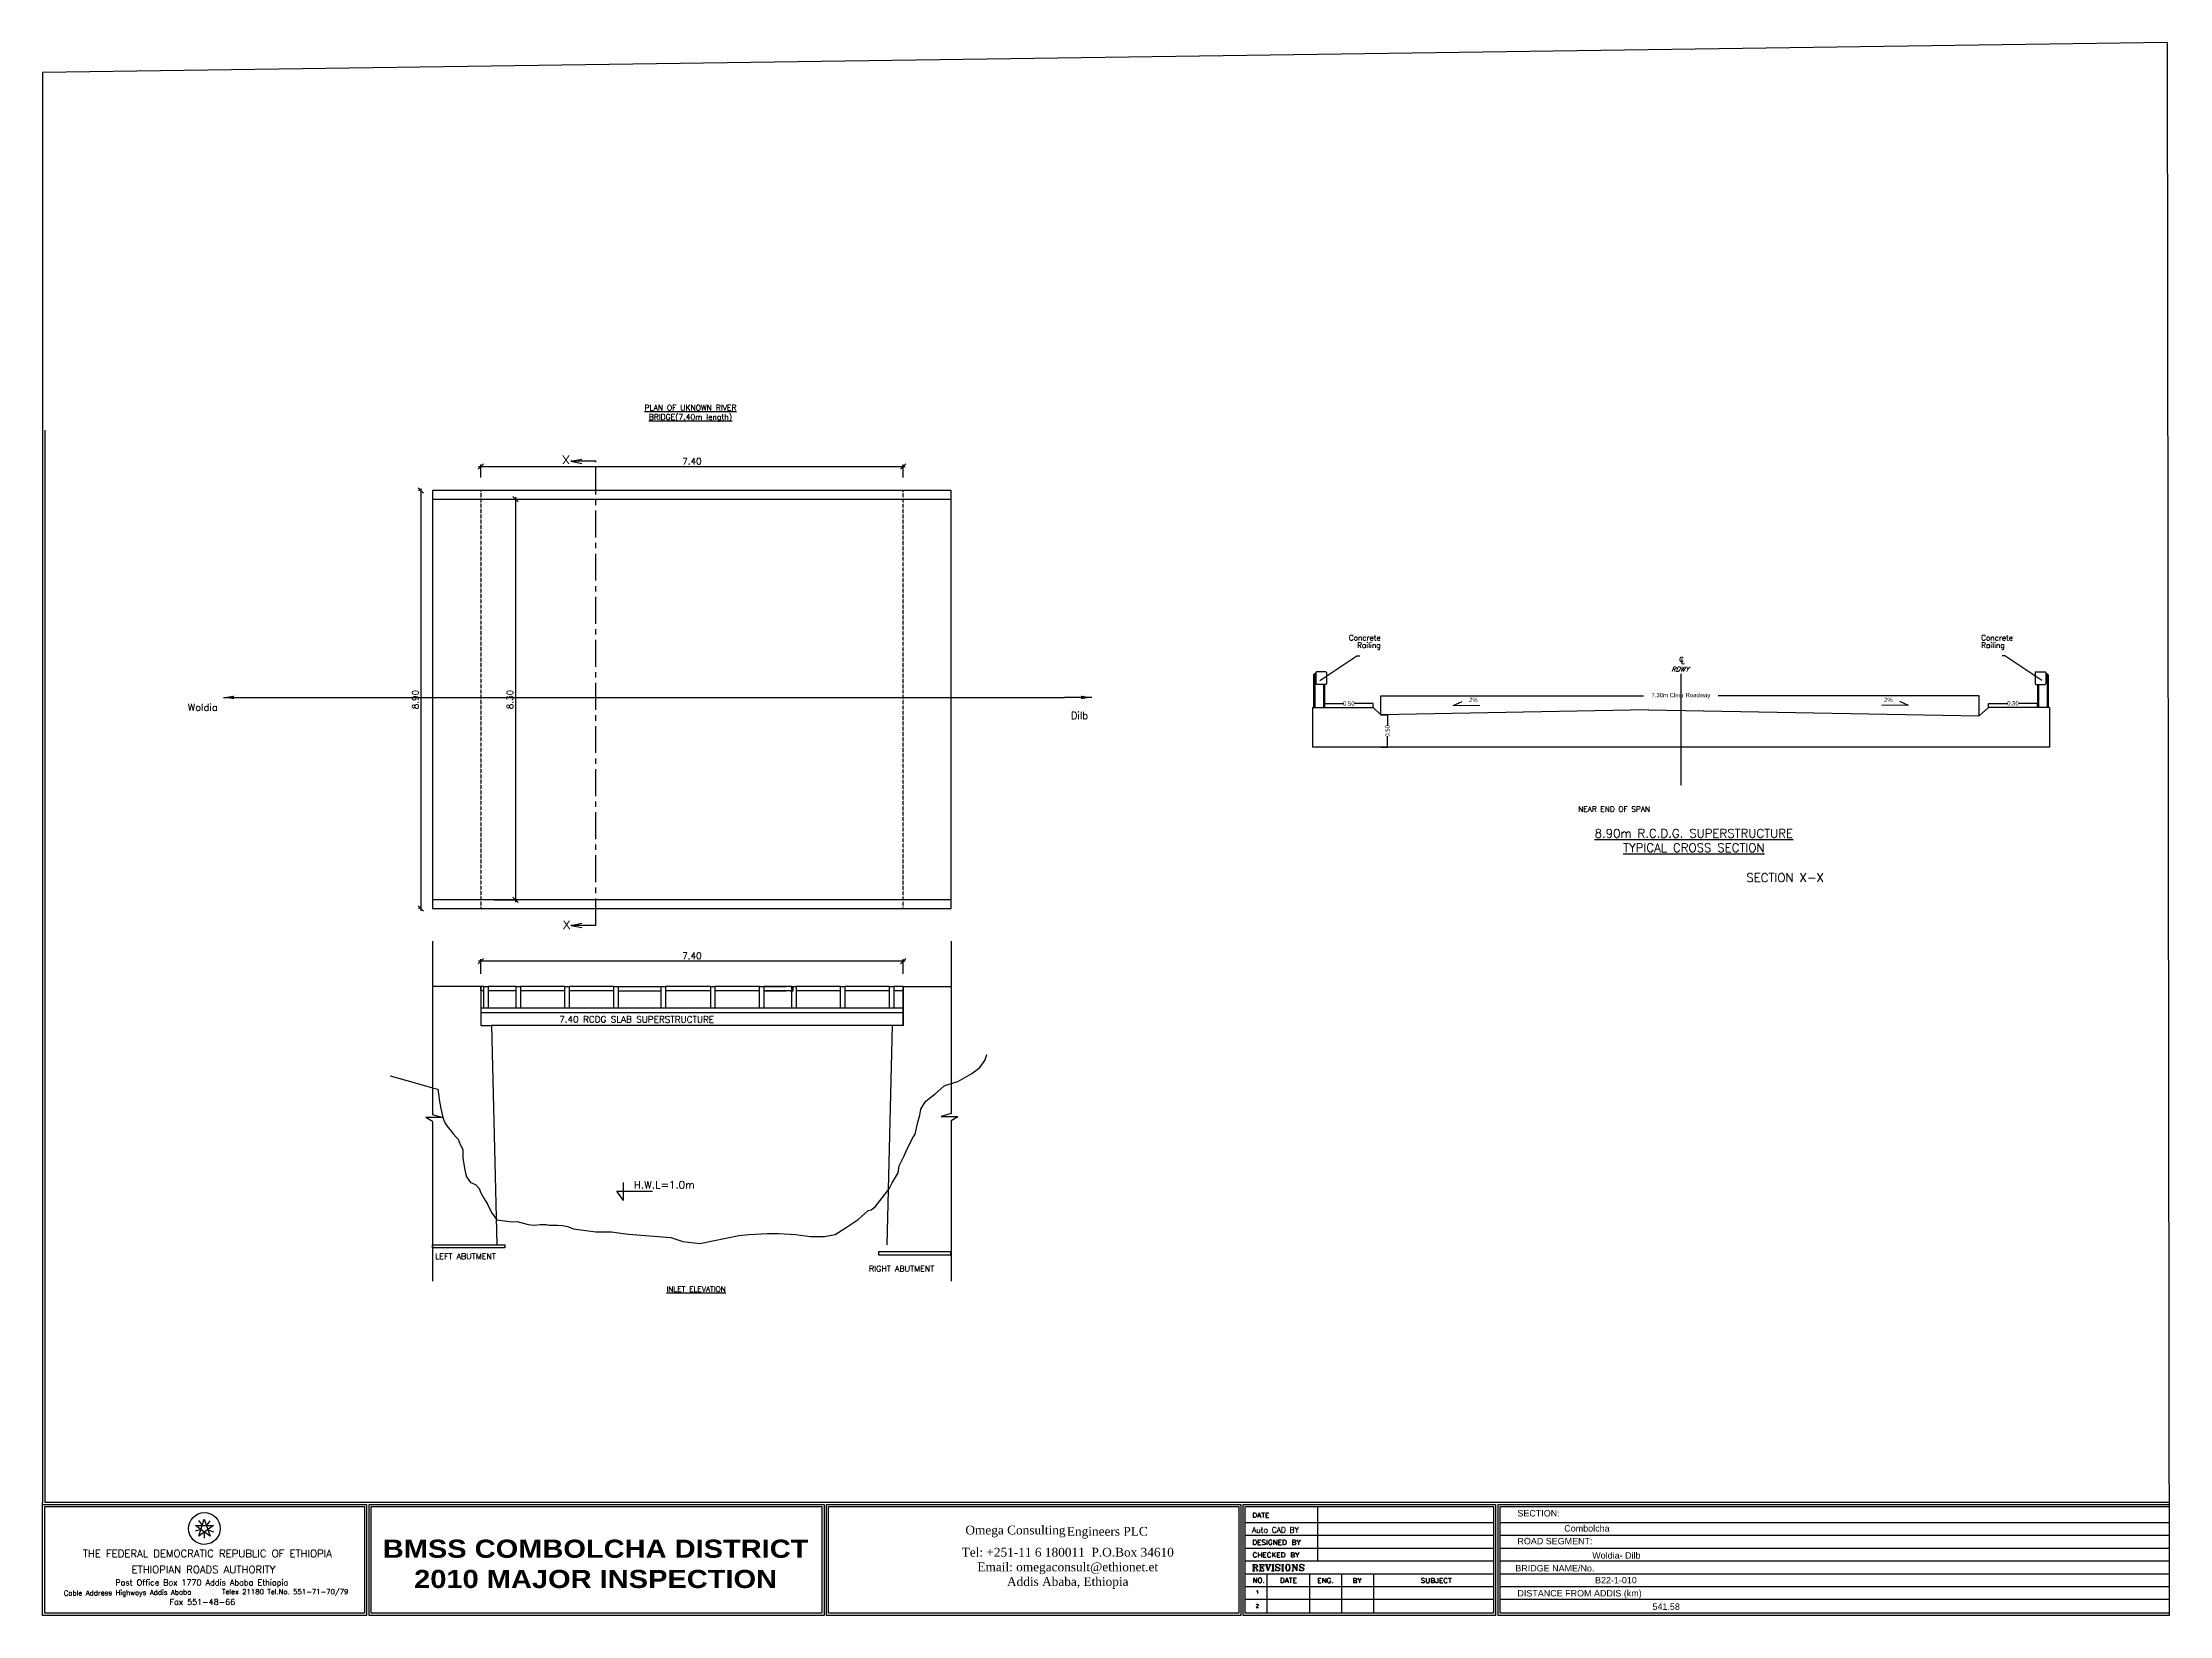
# Model space of a CAD drawing. Header units: inches. Extents: x 5 to 98713, y 3 to 73008.
import ezdxf
from ezdxf.enums import TextEntityAlignment as Align

# ---------------------------------------------------------------- set-up
doc = ezdxf.new("R2010")
doc.units = ezdxf.units.IN
doc.header["$MEASUREMENT"] = 0
doc.linetypes.add('CENTER', pattern=[2, 1.25, -0.25, 0.25, -0.25])
doc.linetypes.add('DASHED', pattern=[0.75, 0.5, -0.25])
for name, color, linetype in [('-25', 7, 'Continuous'), ('Conc surface', 2, 'Continuous'), ('CONCRETE', 2, 'Continuous'), ('Dim', 9, 'Continuous'), ('divsion', 3, 'Continuous'), ('Mas surface', 4, 'Continuous'), ('MISCELANEOUS', 7, 'Continuous'), ('Text', 3, 'Continuous'), ('TITLE BLOCK', 7, 'Continuous'), ('WALL', 2, 'Continuous')]:
    doc.layers.add(name, color=color, linetype=linetype)
doc.styles.add('30', font='ROMANT.SHX', dxfattribs={"height": 4})
doc.styles.add('50', font='romanc.shx')
doc.styles.add('ARIAL', font='arial.ttf', dxfattribs={"height": 15})
doc.styles.add('Logo', font='')
doc.styles.add('SIM_E25', font='simplex.shx')
doc.styles.add('T-25-100', font='romans.shx', dxfattribs={"height": 0.25})
doc.styles.add('Text100-2.25', font='romans.shx')
doc.styles.add('Text200-2.25', font='romans.shx')
doc.styles.add('Text200-3.0', font='romanc.shx')
doc.styles.add('Text50-2.0', font='romans.shx')
doc.styles.add('TIM2_5', font='times.ttf', dxfattribs={"height": 0.3})
doc.styles.get('Logo').set_extended_font_data('Arial Black')
doc.dimstyles.new('Dim100', dxfattribs={"dimtxt": 300, "dimasz": 250, "dimexe": 100, "dimexo": 600, "dimgap": 100, "dimtad": 1, "dimdec": 0, "dimzin": 0, "dimdsep": 46, "dimtxsty": 'Text100-2.25', "dimblk": 'OBLIQUE', "dimcen": 100, "dimdle": 100, "dimclrd": 256, "dimclre": 256, "dimclrt": 3, "dimadec": 0, "dimazin": 0, "dimtfac": 1, "dimtdec": 0, "dimtofl": 0, "dimtmove": 0, "dimatfit": 3, "dimfxl": 1, "dimtolj": 1, "dimtzin": 0, "dimarcsym": 0})
doc.dimstyles.new('Dim50', dxfattribs={"dimtxt": 300, "dimasz": 150, "dimexe": 150, "dimexo": 150, "dimgap": 75, "dimtad": 1, "dimdec": 0, "dimlfac": 0.5, "dimzin": 0, "dimdsep": 46, "dimtxsty": 'Text50-2.0', "dimblk": 'OBLIQUE', "dimcen": 100, "dimdle": 150, "dimclrd": 256, "dimclre": 256, "dimclrt": 3, "dimadec": 0, "dimazin": 0, "dimtfac": 1, "dimtdec": 0, "dimtofl": 0, "dimtmove": 0, "dimatfit": 3, "dimfxl": 1, "dimtolj": 1, "dimtzin": 0, "dimarcsym": 0})
doc.dimstyles.get("Standard").update_dxf_attribs({"dimtxt": 200, "dimasz": 0.18, "dimexe": 0.18, "dimexo": 0.0625, "dimgap": 0.09, "dimtad": 0, "dimdec": 4, "dimzin": 0, "dimdsep": 46, "dimtxsty": 'Standard', "dimcen": 0.09, "dimadec": 0, "dimazin": 0, "dimtfac": 1, "dimtdec": 4, "dimtofl": 0, "dimtmove": 0, "dimatfit": 3, "dimfxl": 1, "dimtolj": 1, "dimtzin": 0, "dimarcsym": 0})

msp = doc.modelspace()

# ---------------------------------------------------------------- texts
at = {"layer": '-25', "color": 7, "style": 'TIM2_5'}
for s, p in [('Omega Consulting', (42834.56172, 3764.01117)), ('Engineers PLC', (47542.01037, 3704.97891))]:
    msp.add_text(s, height=408.7255509, dxfattribs=at).set_placement(p)
at = {"layer": '-25', "color": 7, "insert": (47583.71595, 3143.12572), "char_height": 408.7255509, "width": 9736.0049472, "attachment_point": 2, "style": 'TIM2_5'}
msp.add_mtext('Tel: +251-11 6 180011  P.O.Box 34610\\PEmail: omegaconsult@ethionet.et \\PAddis Ababa, Ethiopia', dxfattribs=at)
at = {"style": 'ARIAL'}
for s, height, p in [('SECTION:', 297.335358, (68452.59916, 4597.90502)), ('Combolcha', 297.335358, (70627.99171, 3897.45247)), ('ROAD SEGMENT:', 297.3353577, (68452.59916, 3307.22192)), ('BRIDGE NAME/No.', 297.3353577, (68356.1136, 2046.28691)), ('Woldia- Dilb', 297.3353577, (71924.83417, 2640.61967)), ('DISTANCE FROM ADDIS (km)', 297.3353577, (68452.59916, 886.2552)), ('B22-1-010', 297.335358, (72055.3195, 1490.2419)), ('541.58', 297.335358, (74720.93214, 263.39602))]:
    msp.add_text(s, height=height, dxfattribs=at).set_placement(p)
at = {"char_height": 200, "width": 939.5131457}
for insert, attachment_point in [((66210.39708, 42600.56821), 1), ((85868.75673, 42600.56821), 3)]:
    msp.add_mtext('2%', dxfattribs=dict(at, insert=insert, attachment_point=attachment_point))
at = {"layer": 'Dim', "color": 3, "insert": (27577.76733, 27668.58093), "char_height": 300, "attachment_point": 5, "rotation": 359.8783838061, "style": 'Text200-2.25'}
msp.add_mtext('7.40 RCDG SLAB SUPERSTRUCTURE', dxfattribs=at)
at = {"layer": 'divsion', "style": '30', "width": 1}
for s, p in [('THE FEDERAL DEMOCRATIC REPUBLIC OF ETHIOPIA', (7655.89085, 2877.72753)), ('ETHIOPIAN ROADS AUTHORITY', (7476.3149, 2135.30873))]:
    msp.add_text(s, height=343.6965625, dxfattribs=at).set_placement(p, align=Align.MIDDLE)
at = {"layer": 'divsion', "color": 3, "style": '50', "oblique": 360, "width": 1}
msp.add_text('Cable Address Highways Addis Ababa', height=235.160806, rotation=0.5000018067, dxfattribs=at).set_placement((3951.29739, 1029.97896), align=Align.MIDDLE)
msp.add_text('Post Office Box 1770 Addis Ababa Ethiopia', height=271.3393915, dxfattribs=at).set_placement((7396.02092, 1495.58019), align=Align.MIDDLE)
at = {"layer": 'divsion', "color": 3, "style": '50', "width": 1}
for s, height, p in [('Telex 21180 Tel.No. 551-71-70/79', 235.160806, (11266.71502, 1089.18152)), ('Fax 551-48-66', 271.3393915, (7423.88342, 630.13062))]:
    msp.add_text(s, height=height, dxfattribs=at).set_placement(p, align=Align.MIDDLE)
at = {"layer": 'Text', "style": 'SIM_E25'}
for s, p in [('C', (75968.25978, 44259.68405)), ('L', (76047.61466, 44176.29471))]:
    msp.add_text(s, height=225, dxfattribs=at).set_placement(p)
at = {"layer": 'Text', "style": 'SIM_E25', "oblique": 20}
msp.add_text('RDWY', height=225, dxfattribs=at).set_placement((75589.48395, 43810.16854))
at = {"layer": 'Text', "color": 3}
for s, height, style, p in [('Woldia ', 335.3805, 'Text200-3.0', (6744.14445, 41985.31775)), ('Dilb', 335.3805, 'Text200-3.0', (47725.07327, 41605.72311, 0)), ('LEFT ABUTMENT', 270, 'Text100-2.25', (18221.15912, 16539.42614)), ('RIGHT ABUTMENT', 270, 'Text100-2.25', (38357.0879, 15965.03242))]:
    msp.add_text(s, height=height, dxfattribs=dict(at, style=style)).set_placement(p)
at = {"layer": 'Text', "color": 3, "attachment_point": 2, "style": 'Text200-2.25'}
for s, insert, char_height, width in [('{\\H0.6453x;\\LPLAN OF UKNOWN RIVER \\PBRIDGE(7.40m length)}', (30075.33837, 56189.05814), 400, 9733.5944719), ('{\\Fromanc|c0;NEAR END OF SPAN}', (72941.20613, 37555.2254), 250, 11086.9563408), ('{\\Fromanc|c0;\\L8.90m R.C.D.G. SUPERSTRUCTURE\\PTYPICAL CROSS SECTION}', (76640.28474, 36502.94376), 400, 13050.0823387), ('{\\Fromanc|c0;SECTION X-X}', (80876.45147, 34450.2146), 400, 11086.9563408), ('{\\fArial|b0|i0|c0|p34;X}', (24325.269, 32254.56814), 400, 8803.2697588), ('H.W.L=1.0m', (28860.60525, 20164.03319, 0), 350, 4941.7983673), ('{\\H0.625x;\\LINLET ELEVATION\\P\\H0.8x;\\l  }', (30337.17088, 15276.66903), 400, 9851.0003365)]:
    msp.add_mtext(s, dxfattribs=dict(at, insert=insert, char_height=char_height, width=width))
at = {"layer": 'Text', "color": 3, "extrusion": (0, 0, -1), "insert": (24295.06548, 53445.73806), "char_height": 400, "width": 8803.2697588, "attachment_point": 2, "text_direction": (1, 0, 0), "style": 'Text200-2.25'}
msp.add_mtext('{\\fArial|b0|i0|c0|p34;X}', dxfattribs=at)
at = {"layer": 'Text', "char_height": 250, "style": 'SIM_E25'}
for s, insert, attachment_point in [('Concrete', (62105.2932, 45506.75557), 3), ('Concrete', (89973.86061, 45506.75557), 1), ('Railing', (62105.2932, 45157.81349), 3), ('Railing', (89973.86061, 45157.81349), 1)]:
    msp.add_mtext(s, dxfattribs=dict(at, insert=insert, attachment_point=attachment_point))
at = {"layer": 'TITLE BLOCK', "style": 'T-25-100'}
msp.add_text('Auto CAD BY', height=254.3842045, rotation=359.9999999917, dxfattribs=at).set_placement((56138.20418, 3845.05886))
at = {"layer": 'TITLE BLOCK', "color": 5, "insert": (25672.47641, 4927.45481), "char_height": 842.4501801, "width": 63869.7437933, "attachment_point": 2, "style": 'Logo'}
msp.add_mtext('\\PBMSS COMBOLCHA DISTRICT\\P2010 MAJOR INSPECTION \\P ', dxfattribs=at)

# ---------------------------------------------------------------- blocks, each defined once
blk = doc.blocks.new('_Oblique')
at = {"color": 0, "lineweight": -2}
blk.add_line((-0.5, -0.5), (0.5, 0.5), dxfattribs=at)
blk = doc.blocks.new('*D22')
at = {"layer": 'Defpoints', "color": 0, "ltscale": 10}
for p in [(20342, 30367), (20342, 29188, 0), (39942, 29188, 0)]:
    blk.add_point(p, dxfattribs=at)
at = {"layer": 'Dim', "lineweight": -2, "ltscale": 10}
for p, q in [((40042, 30367), (20242, 30367)), ((20342, 29788), (20342, 30467)), ((39942, 29788), (39942, 30467))]:
    blk.add_line(p, q, dxfattribs=at)
at = {"layer": 'Dim', "lineweight": -2, "ltscale": 10, "xscale": 250, "yscale": 250, "zscale": 250, "rotation": 180}
blk.add_blockref('_Oblique', (20342, 30367), dxfattribs=at)
at = {"layer": 'Dim', "lineweight": -2, "ltscale": 10, "xscale": 250, "yscale": 250, "zscale": 250}
blk.add_blockref('_Oblique', (39942, 30367), dxfattribs=at)
at = {"layer": 'Dim', "color": 3, "ltscale": 10, "insert": (30142, 30617), "char_height": 300, "attachment_point": 5, "style": 'Text100-2.25'}
blk.add_mtext('\\A1;7.40', dxfattribs=at)
blk = doc.blocks.new('*D13')
at = {"layer": 'Defpoints', "color": 0, "ltscale": 10}
for p in [(39942, 53324), (20342, 52213), (39942, 52214, 0)]:
    blk.add_point(p, dxfattribs=at)
at = {"layer": 'Dim', "lineweight": -2, "ltscale": 10}
for p, q in [((20242, 53324), (40042, 53324)), ((20342, 52813), (20342, 53424)), ((39942, 52814), (39942, 53424))]:
    blk.add_line(p, q, dxfattribs=at)
at = {"layer": 'Dim', "lineweight": -2, "ltscale": 10, "xscale": 250, "yscale": 250, "zscale": 250, "rotation": 180}
blk.add_blockref('_Oblique', (20342, 53324), dxfattribs=at)
at = {"layer": 'Dim', "lineweight": -2, "ltscale": 10, "xscale": 250, "yscale": 250, "zscale": 250}
blk.add_blockref('_Oblique', (39942, 53324), dxfattribs=at)
at = {"layer": 'Dim', "color": 3, "ltscale": 10, "insert": (30142, 53574), "char_height": 300, "attachment_point": 5, "style": 'Text100-2.25'}
blk.add_mtext('\\A1;7.40', dxfattribs=at)
blk = doc.blocks.new('*D14')
at = {"layer": 'Defpoints', "color": 0, "ltscale": 10}
for p in [(20342, 51812), (20342, 33212), (21949, 33212)]:
    blk.add_point(p, dxfattribs=at)
at = {"layer": 'Dim', "lineweight": -2, "ltscale": 10}
for p, q in [((20942, 51812), (22049, 51812)), ((21949, 51912), (21949, 33112)), ((20942, 33212), (22049, 33212))]:
    blk.add_line(p, q, dxfattribs=at)
at = {"layer": 'Dim', "lineweight": -2, "ltscale": 10, "xscale": 250, "yscale": 250, "zscale": 250}
for p, rotation in [((21949, 51812), 90), ((21949, 33212), 270)]:
    blk.add_blockref('_Oblique', p, dxfattribs=dict(at, rotation=rotation))
at = {"layer": 'Dim', "color": 3, "ltscale": 10, "insert": (21699, 42512), "char_height": 300, "attachment_point": 5, "rotation": 90, "style": 'Text100-2.25'}
blk.add_mtext('\\A1;8.30', dxfattribs=at)
blk = doc.blocks.new('*D15')
at = {"layer": 'Defpoints', "color": 0, "ltscale": 10}
for p in [(18103, 52212), (17558, 32812), (18103, 32812, 0)]:
    blk.add_point(p, dxfattribs=at)
at = {"layer": 'Dim', "lineweight": -2, "ltscale": 10}
for p, q in [((17503, 52212), (17458, 52212)), ((17558, 52312), (17558, 32712)), ((17503, 32812), (17458, 32812))]:
    blk.add_line(p, q, dxfattribs=at)
at = {"layer": 'Dim', "lineweight": -2, "ltscale": 10, "xscale": 250, "yscale": 250, "zscale": 250}
for p, rotation in [((17558, 52212), 90), ((17558, 32812), 270)]:
    blk.add_blockref('_Oblique', p, dxfattribs=dict(at, rotation=rotation))
at = {"layer": 'Dim', "color": 3, "ltscale": 10, "insert": (17308, 42512), "char_height": 300, "attachment_point": 5, "rotation": 90, "style": 'Text100-2.25'}
blk.add_mtext('\\A1;8.90', dxfattribs=at)
blk = doc.blocks.new('*D18')
at = {"color": 0, "lineweight": -2}
for p, q in [((62107, 41807), (62107, 42692)), ((62107, 42692), (74306, 42692)), ((89884, 42692), (77773, 42692)), ((89884, 41753), (89884, 42692))]:
    blk.add_line(p, q, dxfattribs=at)
at = {"color": 0}
for points in [[(62107, 42692), (62107, 42692), (62107, 42692)], [(89884, 42692), (89884, 42692), (89884, 42692)]]:
    blk.add_solid(points, dxfattribs=at)
at = {"layer": 'Defpoints', "color": 0}
for p in [(89884, 42692), (62107, 41807), (89884, 41753)]:
    blk.add_point(p, dxfattribs=at)
at = {"color": 0, "insert": (76040, 42692), "char_height": 200, "attachment_point": 5}
blk.add_mtext('\\A1;7.30m Clear Roadway', dxfattribs=at)
blk = doc.blocks.new('*D19')
at = {"color": 0, "lineweight": -2}
for p, q in [((62107, 41807), (62418, 41807)), ((62418, 41807), (62418, 41325)), ((62418, 40310), (62418, 40792)), ((62107, 40310), (62418, 40310))]:
    blk.add_line(p, q, dxfattribs=at)
at = {"color": 0}
for points in [[(62418, 41807), (62418, 41807), (62418, 41807)], [(62418, 40310), (62418, 40310), (62418, 40310)]]:
    blk.add_solid(points, dxfattribs=at)
at = {"layer": 'Defpoints', "color": 0}
for p in [(62107, 41807), (62107, 40310), (62418, 40310)]:
    blk.add_point(p, dxfattribs=at)
at = {"color": 0, "insert": (62418, 41059), "char_height": 200, "attachment_point": 5, "rotation": 90}
blk.add_mtext('\\A1;0.50', dxfattribs=at)
blk = doc.blocks.new('*D20')
at = {"color": 0, "lineweight": -2}
for p, q in [((59496, 42152), (59496, 42334)), ((59496, 42334), (60362, 42334)), ((61762, 42334), (60896, 42334)), ((61762, 42142), (61762, 42334))]:
    blk.add_line(p, q, dxfattribs=at)
at = {"color": 0}
for points in [[(59496, 42334), (59496, 42334), (59496, 42334)], [(61762, 42334), (61762, 42334), (61762, 42334)]]:
    blk.add_solid(points, dxfattribs=at)
at = {"layer": 'Defpoints', "color": 0}
for p in [(59496, 42151), (61762, 42334), (61762, 42142)]:
    blk.add_point(p, dxfattribs=at)
at = {"color": 0, "insert": (60629, 42334), "char_height": 200, "attachment_point": 5}
blk.add_mtext('\\A1;0.50', dxfattribs=at)
blk = doc.blocks.new('*D21')
at = {"color": 0, "lineweight": -2}
for p, q in [((90317, 42142), (90317, 42338)), ((90317, 42338), (91183, 42338)), ((92583, 42338), (91717, 42338)), ((92583, 42152), (92583, 42338))]:
    blk.add_line(p, q, dxfattribs=at)
at = {"color": 0}
for points in [[(90317, 42338), (90317, 42338), (90317, 42338)], [(92583, 42338), (92583, 42338), (92583, 42338)]]:
    blk.add_solid(points, dxfattribs=at)
at = {"layer": 'Defpoints', "color": 0}
for p in [(90317, 42338), (90317, 42142), (92583, 42151)]:
    blk.add_point(p, dxfattribs=at)
at = {"color": 0, "insert": (91450, 42338), "char_height": 200, "attachment_point": 5}
blk.add_mtext('\\A1;0.50', dxfattribs=at)

# ---------------------------------------------------------------- dimensions: what is measured, and where the dimension line sits
for base, p1, p2, picture, middle in [((61762.0962, 42334.20379), (59495.79909, 42151.46346), (61762.0962, 42142.25954), '*D20', (60628.94764, 42334.20379)), ((90317.05761, 42337.6157), (92583.35472, 42151.46346), (90317.05761, 42142.25954), '*D21', (91450.20617, 42337.6157))]:
    dim = msp.add_linear_dim(base=base, p1=p1, p2=p2, text='0.50', dimstyle='Standard')
    dim.commit()
    dim.dimension.update_dxf_attribs({"geometry": picture, "text_midpoint": middle})
dim = msp.add_linear_dim(base=(89884.06526, 42692.02725), p1=(62107.23234, 41807.03438), p2=(89884.06526, 41753.42808), text='7.30m Clear Roadway', dimstyle='Standard')
dim.commit()
dim.dimension.update_dxf_attribs({"geometry": '*D18', "text_midpoint": (76039.57691, 42692.02725), "dimtype": 160})
dim = msp.add_linear_dim(base=(62418.03448, 40310.07912), p1=(62107.23234, 41807.03438), p2=(62107.23234, 40310.07912), angle=90, text='0.50', dimstyle='Standard')
dim.commit()
dim.dimension.update_dxf_attribs({"geometry": '*D19', "text_midpoint": (62418.03448, 41058.55675)})
at = {"layer": 'Dim', "ltscale": 10}
for base, p1, p2, picture, middle in [((39941.51663, 53324.17832), (20341.51663, 52212.56121), (39941.51663, 52214.1357, 0), '*D13', (30141.51663, 53574.17832)), ((20341.51663, 30366.61164, 0), (39941.51663, 29188.25801, 0), (20341.51663, 29188.2576), '*D22', (30141.51663, 30616.61164, 0))]:
    dim = msp.add_linear_dim(base=base, p1=p1, p2=p2, text='7.40', dimstyle='Dim100', dxfattribs=at)
    dim.commit()
    dim.dimension.update_dxf_attribs({"geometry": picture, "text_midpoint": middle})
for base, p1, p2, text, picture, middle in [((17557.61596, 32812.38137), (18102.77258, 52212.38137), (18102.77258, 32812.38137, 0), '8.90', '*D15', (17307.61596, 42512.38137)), ((21949.098, 33212.38137), (20341.51663, 51812.38137), (20341.51663, 33212.38137), '8.30', '*D14', (21699.098, 42512.38137))]:
    dim = msp.add_linear_dim(base=base, p1=p1, p2=p2, angle=90, text=text, dimstyle='Dim100', dxfattribs=at)
    dim.commit()
    dim.dimension.update_dxf_attribs({"geometry": picture, "text_midpoint": middle})

# ---------------------------------------------------------------- linework, layer by layer
at = {"color": 6, "linetype": 'DASHED'}
msp.add_line((76039.57691, 43713.96247), (76039.57691, 38527.75799), dxfattribs=at)
at = {"color": 2}
for p, q in [((58939.57691, 42142.25954), (61762.0962, 42142.25954)), ((58939.57691, 42142.19704), (58939.57691, 40310.07912)), ((61762.0962, 42142.25954), (62107.23234, 41807.03438)), ((90317.05761, 42142.25954), (89884.06526, 41753.42808)), ((93139.57691, 42142.25954), (90317.05761, 42142.25954)), ((93139.57691, 42142.25954), (93139.57691, 40310.07912)), ((93139.57691, 40310.07912), (58939.57691, 40310.07912))]:
    msp.add_line(p, q, dxfattribs=at)
for p, q in [((65474.16788, 42233.3352), (65886.46125, 42421.78708)), ((65474.16788, 42233.3352), (66714.76582, 42256.17194)), ((86604.98593, 42233.3352), (85364.38799, 42256.17194)), ((86604.98593, 42233.3352), (86192.69256, 42421.78708))]:
    msp.add_line(p, q)
at = {"layer": 'Conc surface'}
for p, q in [((20479.68005, 29188.25778), (20341.51663, 29188.2576)), ((20341.51663, 28990.27151), (20341.51663, 29188.2576)), ((20479.68005, 28990.27151), (20341.51663, 28990.27151)), ((21979.8359, 29188.25778), (20679.2768, 29188.25778)), ((21979.8359, 28990.27151), (20679.2768, 28990.27151)), ((24246.91383, 29188.25778), (22179.43265, 29188.25778)), ((24246.91383, 28990.27151), (22179.43265, 28990.27151)), ((26512.99175, 29188.25778, 0), (24446.51058, 29188.25778, 0)), ((26512.99175, 28990.27151, 0), (24446.51058, 28990.27151, 0)), ((26712.5885, 29188.25778, 0), (28712.26045, 29188.25778, 0)), ((26712.5885, 28990.27151, 0), (28712.26045, 28990.27151, 0)), ((31012.33838, 29188.25778, 0), (28911.8572, 29188.25778, 0)), ((31012.33838, 28990.27151, 0), (28911.8572, 28990.27151, 0)), ((33279.4163, 29188.25778, 0), (31211.93513, 29188.25778, 0)), ((33279.4163, 28990.27151, 0), (31211.93513, 28990.27151, 0)), ((33274.25391, 29188.25778), (33136.09049, 29188.2576)), ((33274.25391, 28990.27151), (33136.09049, 28990.27151)), ((34774.40977, 29188.25778), (33473.85066, 29188.25778)), ((34774.40977, 28990.27151), (33473.85066, 28990.27151)), ((33479.01305, 29188.25778, 0), (34503.4736, 29188.25778, 0)), ((33479.01305, 28990.27151, 0), (34503.4736, 28990.27151, 0)), ((34703.07035, 29188.25778, 0), (34841.23377, 29188.2576, 0)), ((34703.07035, 28990.27151), (34841.23377, 28990.27151, 0)), ((34841.23377, 28990.27151, 0), (34841.23377, 29188.2576, 0)), ((37041.48769, 29188.25778), (34974.00651, 29188.25778)), ((37041.48769, 28990.27151), (34974.00651, 28990.27151)), ((39307.56562, 29188.25778, 0), (37241.08444, 29188.25778, 0)), ((39307.56562, 28990.27151, 0), (37241.08444, 28990.27151, 0)), ((39941.51663, 29188.25801, 0), (39507.16236, 29188.25778, 0)), ((39941.51663, 28990.2717, 0), (39507.16236, 28990.2717, 0))]:
    msp.add_line(p, q, dxfattribs=at)
at = {"layer": 'Conc surface', "color": 1}
for p, q in [((20341.51663, 27984.21343), (20341.51663, 27384.3666)), ((20341.51663, 27984.21343), (20341.51663, 27384.3666)), ((39941.51663, 27384.3666, 0), (20841.51663, 27384.3666))]:
    msp.add_line(p, q, dxfattribs=at)
at = {"layer": 'Conc surface', "elevation": 0}
for points in [[(20479.68005, 29188.25778), (20679.2768, 29188.25778), (20679.2768, 28184.21343), (20479.68005, 28184.21343)], [(21979.8359, 29188.25778), (22179.43265, 29188.25778), (22179.43265, 28184.21343), (21979.8359, 28184.21343)], [(24246.91383, 29188.25778), (24446.51058, 29188.25778), (24446.51058, 28184.21343), (24246.91383, 28184.21343)], [(26512.99175, 29188.25778), (26712.5885, 29188.25778), (26712.5885, 28184.21343), (26512.99175, 28184.21343)], [(28712.26045, 29188.25778), (28911.8572, 29188.25778), (28911.8572, 28184.21343), (28712.26045, 28184.21343)], [(31012.33838, 29188.25778), (31211.93513, 29188.25778), (31211.93513, 28184.21343), (31012.33838, 28184.21343)], [(33274.25391, 29188.25778), (33473.85066, 29188.25778), (33473.85066, 28184.21343), (33274.25391, 28184.21343)], [(33279.4163, 29188.25778), (33479.01305, 29188.25778), (33479.01305, 28184.21343), (33279.4163, 28184.21343)], [(34774.40977, 29188.25778), (34974.00651, 29188.25778), (34974.00651, 28184.21343), (34774.40977, 28184.21343)], [(37041.48769, 29188.25778), (37241.08444, 29188.25778), (37241.08444, 28184.21343), (37041.48769, 28184.21343)], [(39307.56562, 29188.25778), (39507.16236, 29188.25778), (39507.16236, 28184.21343), (39307.56562, 28184.21343)]]:
    msp.add_lwpolyline(points, close=True, dxfattribs=at)
at = {"layer": 'CONCRETE'}
for q in [(62107.23234, 41807.03438), (89884.06526, 41753.42808)]:
    msp.add_line((74539.57691, 42035.8871), q, dxfattribs=at)
at = {"layer": 'Dim', "color": 1, "ltscale": 10}
for p, q in [((42180.26067, 52214.31554, 0), (18102.77258, 52212.38137)), ((18102.77258, 52212.38137, 0), (18102.77258, 32812.38137, 0)), ((42180.26067, 32812.38137, 0), (42180.26067, 52214.31554, 0)), ((9448.35711, 42612.38137, 0), (47427.0591, 42612.38137, 0)), ((18102.77258, 32812.38137, 0), (42180.26067, 32812.38137, 0)), ((39941.51663, 28184.21343), (20341.51663, 28184.21343)), ((20341.51663, 27984.21343), (39941.51663, 27984.21343))]:
    msp.add_line(p, q, dxfattribs=at)
at = {"layer": 'Dim', "color": 3, "ltscale": 10}
for p, q in [((18102.77258, 51812.38137), (39941.51663, 51812.38137, 0)), ((42180.26067, 33212.38137), (18102.77258, 33212.38137))]:
    msp.add_line(p, q, dxfattribs=at)
at = {"layer": 'Dim', "color": 3, "linetype": 'DASHED', "ltscale": 10}
for p, q in [((20341.51663, 52212.56121), (20341.51663, 32812.38137)), ((39941.51663, 32812.38137, 0), (39941.51663, 52214.1357, 0))]:
    msp.add_line(p, q, dxfattribs=at)
at = {"layer": 'Dim', "ltscale": 10}
for p, q in [((39941.51663, 51812.38137, 0), (42180.26067, 51812.38137)), ((20341.51663, 28184.21343), (20341.51663, 27984.21343)), ((39941.51663, 27984.21343), (39941.51663, 28184.21343))]:
    msp.add_line(p, q, dxfattribs=at)
msp.add_lwpolyline([(16143.88426, 25043.27489), (17291.6505, 24720.32849), (18102.77258, 24492.10348), (18349.04888, 24422.80884), (18390.91972, 24106.73049), (18412.21993, 23945.9376), (18412.21993, 23945.9376), (18487.91416, 23525.42713), (18487.91416, 23525.42713), (18575.99864, 23121.43584), (18575.99864, 23121.43584), (18678.94907, 22870.71619), (18714.45559, 22811.60629), (18769.6875, 22720.97135), (18828.8649, 22650.03953), (18982.7254, 22472.70984), (19061.6286, 22362.37159), (19061.6286, 22362.37159), (19223.37967, 22181.10137), (19290.44723, 22102.28817), (19382.11381, 21862.47286), (19382.11381, 21862.47286), (19506.49917, 21625.2805), (19506.49917, 21625.2805), (19517.80696, 21410.67808), (19517.80696, 21275.13949), (19529.11435, 21128.30619), (19529.11435, 21128.30619), (19551.72994, 20947.58824), (19551.72994, 20947.58824), (19608.26892, 20687.80612), (19608.26892, 20687.80612), (19640.82604, 20538.21453), (19679.10004, 20362.35533), (19789.19284, 20213.42157), (19871.15241, 20102.54652), (19871.15241, 20102.54652), (20094.50212, 20010.11386), (20094.50212, 20010.11386), (20264.11824, 19818.10103), (20343.27241, 19614.79332), (20490.27294, 19366.30608), (20648.58168, 19095.22925), (20750.35144, 18891.92154), (20874.73637, 18654.72918), (21082.79489, 18360.45997), (21801.97199, 18270.70352), (22028.12668, 18281.9984), (22536.97547, 18146.45998), (22830.97695, 18123.87022), (23102.36283, 18146.45998), (23373.74871, 18146.45998), (23509.44186, 18112.57534), (23577.28823, 18112.57534), (23905.21309, 18112.57534), (24153.98338, 18101.28046), (24368.83069, 18056.10093), (24640.21658, 17954.44715), (25680.52933, 17807.61369), (26064.99277, 17807.61369), (26415.53281, 17807.61369), (26845.22744, 17751.13944), (27195.76748, 17705.95991), (29170.8382, 17544.75254), (29725.52296, 17360.06816), (30511.32616, 17267.72605), (32314.051, 17637.09465), (32776.28829, 17683.26587), (33654.53854, 17729.43692), (34162.99936, 17729.43692), (34948.80256, 17683.26587), (35642.1583, 17590.92359), (36289.29052, 17590.92359), (36797.75134, 17683.26587), (37306.21216, 18006.46341), (37860.89691, 18375.83201), (38323.1338, 18791.37182), (38461.80519, 18837.54288), (38646.6997, 18976.05604), (39293.83192, 19807.13551), (39432.5029, 20084.16199), (39709.84528, 20545.87286), (39756.06921, 20869.07041), (39848.51626, 21053.75479), (39987.18766, 21330.78128), (40125.85864, 21653.97882), (40403.20102, 22208.0318), (40495.64848, 22346.54513), (40634.31946, 22900.5981), (40726.76692, 23223.79565), (40772.99085, 23500.82214), (40911.66184, 23731.67757), (41004.1093, 23870.19073), (41235.22774, 24054.87511), (41420.12266, 24193.38828), (41836.13602, 24562.75704), (41928.58348, 24608.92809), (42483.26823, 24793.61247), (43130.40004, 25162.98107), (43500.18988, 25440.00756), (43731.30832, 25763.2051), (43823.75578, 26040.23159)], dxfattribs=at)
at = {"layer": 'divsion', "color": 5}
for p, q in [((7310.0633, 3978.08127), (7087.92904, 3915.3156)), ((7099.76721, 4171.98073), (7933.46787, 4179.25635)), ((7359.02836, 3987.05155), (7099.76721, 4171.98073)), ((7263.26637, 3683.33328), (7513.97451, 4478.47804)), ((7933.46787, 4179.25635), (7263.26637, 3683.33328)), ((7263.26637, 3683.33328), (7359.02836, 3987.05155)), ((7394.55025, 4218.55634), (7266.21329, 4410.42292)), ((7519.26056, 3872.75903), (7359.02836, 3987.05155)), ((7513.97451, 4478.47804), (7778.52171, 3687.82986)), ((7649.36352, 4212.51536), (7792.18118, 4393.8611)), ((7722.35984, 3968.30675), (7938.96296, 3888.518)), ((7512.66077, 3823.41852), (7503.7112, 3592.76062)), ((7778.52171, 3687.82986), (7519.26056, 3872.75903))]:
    msp.add_line(p, q, dxfattribs=at)
msp.add_ellipse((7517.79953, 4040.17565), major_axis=(-6.42099, 735.77211), ratio=0.9999999689, start_param=-1.5707962983, end_param=4.7123890089, dxfattribs=at)
at = {"layer": 'Mas surface', "linetype": 'CENTER', "lineweight": 30, "ltscale": 3000}
for p, q in [((24528.53827, 53570.80494), (25033.71091, 53666.82707)), ((25687.41851, 53570.80494), (24528.53827, 53570.80494)), ((24528.53827, 53570.80494), (25033.71091, 53474.78281)), ((24528.53827, 32033.47912), (25033.71091, 32129.50125)), ((25687.41851, 32033.47912), (24528.53827, 32033.47912)), ((24528.53827, 32033.47912), (25033.71091, 31937.45699))]:
    msp.add_line(p, q, dxfattribs=at)
at = {"layer": 'Mas surface', "linetype": 'CENTER', "lineweight": 30, "ltscale": 1000}
msp.add_line((25687.41851, 32033.47912), (25687.41851, 53570.80494), dxfattribs=at)
at = {"layer": 'Mas surface'}
for p, q in [((18102.77258, 31302.93656), (18102.77258, 23257.58077)), ((42180.26067, 31302.93656, 0), (42180.26067, 23300.80573)), ((20341.51663, 29188.2576), (18102.77258, 29188.25778)), ((20341.51663, 29188.2576), (20341.51663, 27384.3666)), ((39941.51663, 29188.25801, 0), (42180.26067, 29188.25819, 0)), ((39941.51663, 29188.25801, 0), (39941.51663, 27369.38003, 0)), ((39941.51663, 27384.3666, 0), (39941.51663, 29188.2576, 0)), ((20341.51663, 27384.3666), (20841.86951, 27384.3666)), ((20841.51663, 27384.3666), (21094.94927, 17205.29518)), ((39441.51663, 27384.3666, 0), (39188.08398, 17205.29518, 0)), ((18575.99864, 23121.43584), (17795.19085, 23121.43584)), ((18102.77258, 22930.20772), (17795.19085, 23121.43584)), ((18102.77258, 23257.58077), (18575.99864, 23121.43584)), ((18102.77258, 22930.20772), (18102.77258, 15523.97056)), ((42180.26067, 23300.80573), (41707.03461, 23164.66081)), ((41707.03461, 23164.66081), (42487.8424, 23164.66081)), ((42180.26067, 22973.43269), (42487.8424, 23164.66081)), ((42180.26067, 22973.43269), (42180.26067, 15523.97056))]:
    msp.add_line(p, q, dxfattribs=at)
at = {"layer": 'MISCELANEOUS'}
for p, q in [((26959.38832, 19270.09658, 0), (26959.38832, 20104.82449, 0)), ((26959.38832, 19270.09658, 0), (26660.94207, 19689.3816, 0)), ((26660.94207, 19689.3816, 0), (28319.1256, 19689.3816, 0))]:
    msp.add_line(p, q, dxfattribs=at)
at = {"layer": 'TITLE BLOCK', "color": 5}
for p, q in [((105.54514, 55011.53012), (105.54514, 5257.4149)), ((105.54514, 5257.4149), (98704.256, 5257.4149)), ((105.54514, 5056.89194), (14947.19038, 5056.89194)), ((105.54514, 103.60203), (105.54514, 5056.89194)), ((105.54514, 5056.89194), (14947.19038, 5056.89194)), ((105.54514, 103.60203), (105.54514, 5056.89194)), ((14947.19038, 5056.89194), (14947.19038, 103.60203)), ((14947.19038, 5056.89194), (14947.19038, 103.60203)), ((15256.88007, 5056.89194), (36172.08165, 5056.89194)), ((15256.88007, 103.60203), (15256.88007, 5056.89194)), ((36172.08165, 5056.89194), (36172.08165, 103.60203)), ((36481.77135, 5056.89194), (55517.21165, 5056.89194)), ((36481.77135, 103.60203), (36481.77135, 5056.89194)), ((55517.21165, 5056.89194), (55517.21165, 103.60203)), ((55821.13918, 5056.77516), (67341.30039, 5056.77516)), ((55821.13918, 103.48526), (55821.13918, 5056.77516)), ((67341.30039, 5056.77516), (67341.30039, 103.48526)), ((67656.75226, 5056.89194), (98704.59558, 5056.89194)), ((67656.75226, 103.60203), (67656.75226, 5056.89194)), ((14947.19038, 103.60203), (105.54514, 103.60203)), ((14947.19038, 103.60203), (105.54514, 103.60203)), ((14947.19038, 103.60203), (105.54514, 103.60203)), ((36172.08165, 103.60203), (15256.88007, 103.60203)), ((55517.21165, 103.60203), (36481.77135, 103.60203)), ((67341.30039, 103.48526), (55821.13918, 103.48526)), ((98712.9837, 103.60203), (67656.75226, 103.60203))]:
    msp.add_line(p, q, dxfattribs=at)
at = {"layer": 'TITLE BLOCK', "color": 210}
for p, q in [((5.28057, 3.33747), (5.28057, 5237.41789)), ((5.28057, 3.33747), (5.28057, 5237.41789)), ((5.28057, 5157.1565), (15047.45494, 5157.1565)), ((5.28057, 5157.1565), (15047.45494, 5157.1565)), ((15047.45494, 5157.1565), (15047.45494, 3.33747)), ((15047.45494, 5157.1565), (15047.45494, 3.33747)), ((15156.61551, 5157.1565), (36272.34621, 5157.1565)), ((15156.61551, 3.33747), (15156.61551, 5157.1565)), ((36272.34621, 5157.1565), (36272.34621, 3.33747)), ((36381.50679, 5157.1565), (55617.47622, 5157.1565)), ((36381.50679, 3.33747), (36381.50679, 5157.1565)), ((55617.47622, 5157.1565), (55617.47622, 3.33747)), ((55720.87462, 5157.03972), (67441.56496, 5157.03972)), ((55720.87462, 3.22069), (55720.87462, 5157.03972)), ((67441.56496, 5157.03972), (67441.56496, 3.22069)), ((67556.4877, 3.33747), (67556.4877, 5157.1565)), ((67556.4877, 5157.1565), (98704.42578, 5157.1565)), ((15047.45494, 3.33747), (5.28057, 3.33747)), ((15047.45494, 3.33747), (5.28057, 3.33747)), ((36272.34621, 3.33747), (15156.61551, 3.33747)), ((55617.47622, 3.33747), (36381.50679, 3.33747)), ((67441.56496, 3.22069), (55720.87462, 3.22069)), ((98713.15349, 3.33747), (67556.4877, 3.33747))]:
    msp.add_line(p, q, dxfattribs=at)
msp.add_lwpolyline([(98713.15349, 3.33747), (98619.83036, 73008.07747), (5.28057, 71620.66694), (5.28057, 5237.41789)], dxfattribs=at)
at = {"layer": 'TITLE BLOCK', "color": 7}
for points in [[(59194.45406, 2523.07516), (59194.45406, 5056.77516)], [(67341.30039, 4305.93088), (55821.13918, 4305.93088)], [(56188.39846, 4773.04951), (56188.39846, 4548.51693)], [(56188.39846, 4773.04951), (56265.47681, 4773.04951), (56295.6379, 4762.99581), (56319.09653, 4739.53718), (56329.15023, 4719.42979), (56339.20393, 4685.91746), (56339.20393, 4632.29774), (56329.15023, 4602.13665), (56319.09653, 4582.02925), (56295.6379, 4558.57062), (56265.47681, 4548.51693), (56188.39846, 4548.51693)], [(56466.55076, 4773.04951), (56382.76995, 4548.51693)], [(56412.93104, 4622.24404), (56520.17048, 4622.24404)], [(56466.55076, 4773.04951), (56550.33158, 4548.51693)], [(56573.7902, 4773.04951), (56721.24444, 4773.04951)], [(56647.51732, 4773.04951), (56647.51732, 4548.51693)], [(56774.86416, 4773.04951), (56912.26469, 4773.04951)], [(56774.86416, 4773.04951), (56774.86416, 4548.51693)], [(56774.86416, 4665.81007), (56858.64497, 4665.81007)], [(56774.86416, 4548.51693), (56912.26469, 4548.51693)], [(98705.86729, 4305.93088), (67656.75226, 4305.93088)], [(67341.30039, 3712.76271), (55821.13918, 3712.76271)], [(67341.30039, 3116.24332), (55821.13918, 3116.24332)], [(56191.74969, 3508.33753), (56191.74969, 3287.15618)], [(56191.74969, 3508.33753), (56265.47681, 3508.33753), (56295.6379, 3498.28383), (56319.09653, 3478.17644), (56329.15023, 3454.71781), (56339.20393, 3424.55672), (56339.20393, 3370.93699), (56329.15023, 3337.42467), (56319.09653, 3317.31727), (56295.6379, 3297.20988), (56265.47681, 3287.15618), (56191.74969, 3287.15618)], [(56412.93104, 3508.33753), (56412.93104, 3287.15618)], [(56412.93104, 3508.33753), (56553.68281, 3508.33753)], [(56412.93104, 3401.09809), (56500.06309, 3401.09809)], [(56412.93104, 3287.15618), (56553.68281, 3287.15618)], [(56754.75676, 3478.17644), (56734.64937, 3498.28383), (56701.13704, 3508.33753), (56657.57102, 3508.33753), (56627.40992, 3498.28383), (56603.9513, 3478.17644), (56603.9513, 3454.71781), (56617.35623, 3434.61041), (56627.40992, 3424.55672), (56647.51732, 3414.50302), (56711.19074, 3391.04439), (56734.64937, 3380.99069), (56744.70306, 3370.93699), (56754.75676, 3350.8296), (56754.75676, 3317.31727), (56734.64937, 3297.20988), (56701.13704, 3287.15618), (56657.57102, 3287.15618), (56627.40992, 3297.20988), (56603.9513, 3317.31727)], [(56828.48388, 3508.33753), (56828.48388, 3287.15618)], [(57063.07016, 3454.71781), (57053.01646, 3478.17644), (57029.55783, 3498.28383), (57009.45044, 3508.33753), (56965.88441, 3508.33753), (56945.77702, 3498.28383), (56925.66962, 3478.17644), (56912.26469, 3454.71781), (56902.21099, 3424.55672), (56902.21099, 3370.93699), (56912.26469, 3337.42467), (56925.66962, 3317.31727), (56945.77702, 3297.20988), (56965.88441, 3287.15618), (57009.45044, 3287.15618), (57029.55783, 3297.20988), (57053.01646, 3317.31727), (57063.07016, 3337.42467), (57063.07016, 3370.93699)], [(57009.45044, 3370.93699), (57063.07016, 3370.93699)], [(57136.79727, 3508.33753), (57284.2515, 3287.15618)], [(57136.79727, 3508.33753), (57136.79727, 3287.15618)], [(57284.2515, 3508.33753), (57284.2515, 3287.15618)], [(57371.38355, 3508.33753), (57508.78409, 3508.33753)], [(57371.38355, 3508.33753), (57371.38355, 3287.15618)], [(57371.38355, 3401.09809), (57455.16436, 3401.09809)], [(57371.38355, 3287.15618), (57508.78409, 3287.15618)], [(57572.4575, 3508.33753), (57572.4575, 3287.15618)], [(57572.4575, 3508.33753), (57646.18462, 3508.33753), (57679.69695, 3498.28383), (57699.80434, 3478.17644), (57709.85804, 3454.71781), (57719.91174, 3424.55672), (57719.91174, 3370.93699), (57709.85804, 3337.42467), (57699.80434, 3317.31727), (57679.69695, 3297.20988), (57646.18462, 3287.15618), (57572.4575, 3287.15618)], [(58018.17143, 3508.33753), (58115.35718, 3508.33753), (58145.51827, 3498.28383), (58155.57197, 3488.23013), (58168.9769, 3464.77151), (58168.9769, 3444.66411), (58155.57197, 3424.55672), (58145.51827, 3414.50302), (58115.35718, 3401.09809)], [(58018.17143, 3508.33753), (58018.17143, 3287.15618)], [(58018.17143, 3401.09809), (58115.35718, 3401.09809), (58145.51827, 3391.04439), (58155.57197, 3380.99069), (58168.9769, 3360.8833), (58168.9769, 3327.37097), (58155.57197, 3307.26358), (58145.51827, 3297.20988), (58115.35718, 3287.15618), (58018.17143, 3287.15618)], [(58209.19169, 3508.33753), (58296.32374, 3401.09809), (58296.32374, 3287.15618)], [(58380.10455, 3508.33753), (58296.32374, 3401.09809)], [(98706.87179, 3712.76271), (67656.75226, 3712.76271)], [(98707.88196, 3116.24332), (67656.75226, 3116.24332)], [(67341.30039, 2523.07516), (55821.13918, 2523.07516)], [(56154.88613, 2372.26969), (56325.79899, 2372.26969), (56366.01379, 2358.86476), (56379.41872, 2345.45983), (56396.17488, 2315.29874), (56396.17488, 2288.48888), (56379.41872, 2261.67902), (56366.01379, 2244.92286), (56325.79899, 2231.51793), (56225.26202, 2231.51793)], [(56154.88613, 2077.36123), (56268.82804, 2077.36123)], [(56168.29106, 2372.26969), (56195.10093, 2358.86476)], [(56195.10093, 2090.76616), (56168.29106, 2077.36123)], [(56181.696, 2372.26969), (56195.10093, 2345.45983)], [(56195.10093, 2104.17109), (56181.696, 2077.36123)], [(56349.25762, 2871.60334), (56339.20393, 2895.06197), (56315.7453, 2915.16937), (56295.6379, 2925.22307), (56252.07188, 2925.22307), (56231.96448, 2915.16937), (56211.85709, 2895.06197), (56201.80339, 2871.60334), (56188.39846, 2841.44225), (56188.39846, 2787.82253), (56201.80339, 2754.3102), (56211.85709, 2734.20281), (56231.96448, 2714.09541), (56252.07188, 2704.04172), (56295.6379, 2704.04172), (56315.7453, 2714.09541), (56339.20393, 2734.20281), (56349.25762, 2754.3102)], [(56195.10093, 2372.26969), (56195.10093, 2077.36123)], [(56211.85709, 2358.86476), (56211.85709, 2090.76616)], [(56225.26202, 2372.26969), (56225.26202, 2077.36123)], [(56238.66695, 2372.26969), (56225.26202, 2345.45983)], [(56252.07188, 2372.26969), (56225.26202, 2358.86476)], [(56225.26202, 2104.17109), (56238.66695, 2077.36123)], [(56225.26202, 2090.76616), (56252.07188, 2077.36123)], [(56282.23297, 2231.51793), (56309.04283, 2218.113), (56325.79899, 2187.9519), (56352.60886, 2104.17109), (56366.01379, 2077.36123), (56396.17488, 2077.36123), (56409.57981, 2104.17109), (56409.57981, 2130.98095)], [(56309.04283, 2218.113), (56325.79899, 2204.70807), (56366.01379, 2117.57602), (56379.41872, 2104.17109), (56396.17488, 2104.17109), (56409.57981, 2117.57602)], [(56325.79899, 2372.26969), (56352.60886, 2358.86476), (56366.01379, 2332.0549), (56366.01379, 2275.08395), (56352.60886, 2244.92286), (56325.79899, 2231.51793)], [(56352.60886, 2130.98095), (56366.01379, 2104.17109), (56379.41872, 2090.76616), (56396.17488, 2090.76616)], [(56366.01379, 2345.45983), (56379.41872, 2315.29874), (56379.41872, 2288.48888), (56366.01379, 2261.67902)], [(56422.98474, 2925.22307), (56422.98474, 2704.04172)], [(56422.98474, 2817.98362), (56573.7902, 2817.98362)], [(56466.55076, 2372.26969), (56691.08334, 2372.26969), (56691.08334, 2288.48888)], [(56466.55076, 2077.36123), (56691.08334, 2077.36123), (56691.08334, 2161.14204)], [(56479.95569, 2372.26969), (56506.76555, 2358.86476)], [(56506.76555, 2090.76616), (56479.95569, 2077.36123)], [(56493.36062, 2372.26969), (56506.76555, 2345.45983)], [(56506.76555, 2104.17109), (56493.36062, 2077.36123)], [(56506.76555, 2372.26969), (56506.76555, 2077.36123)], [(56523.52172, 2358.86476), (56523.52172, 2090.76616)], [(56536.92665, 2372.26969), (56536.92665, 2077.36123)], [(56550.33158, 2372.26969), (56536.92665, 2345.45983)], [(56563.73651, 2372.26969), (56536.92665, 2358.86476)], [(56536.92665, 2231.51793), (56620.70746, 2231.51793)], [(56536.92665, 2104.17109), (56550.33158, 2077.36123)], [(56536.92665, 2090.76616), (56563.73651, 2077.36123)], [(56620.70746, 2244.92286), (56563.73651, 2231.51793), (56620.70746, 2218.113)], [(56573.7902, 2925.22307), (56573.7902, 2704.04172)], [(56620.70746, 2261.67902), (56593.8976, 2231.51793), (56620.70746, 2204.70807)], [(56620.70746, 2288.48888), (56607.30253, 2231.51793), (56620.70746, 2174.54697)], [(56620.70746, 2372.26969), (56691.08334, 2358.86476)], [(56620.70746, 2288.48888), (56620.70746, 2174.54697)], [(56620.70746, 2077.36123), (56691.08334, 2090.76616)], [(56650.86855, 2372.26969), (56691.08334, 2345.45983)], [(56650.86855, 2077.36123), (56691.08334, 2104.17109)], [(56657.57102, 2925.22307), (56657.57102, 2704.04172)], [(56657.57102, 2925.22307), (56794.97155, 2925.22307)], [(56657.57102, 2817.98362), (56741.35183, 2817.98362)], [(56657.57102, 2704.04172), (56794.97155, 2704.04172)], [(56664.27348, 2372.26969), (56691.08334, 2332.0549)], [(56664.27348, 2077.36123), (56691.08334, 2117.57602)], [(56677.67841, 2372.26969), (56691.08334, 2288.48888)], [(56677.67841, 2077.36123), (56691.08334, 2161.14204)], [(56748.0543, 2372.26969), (56848.59127, 2372.26969)], [(56764.81046, 2372.26969), (56791.62032, 2345.45983)], [(56778.21539, 2372.26969), (56875.40113, 2077.36123)], [(56791.62032, 2372.26969), (56875.40113, 2117.57602), (56875.40113, 2077.36123)], [(56805.02525, 2372.26969), (56892.1573, 2117.57602)], [(56821.78141, 2372.26969), (56805.02525, 2345.45983)], [(56835.18634, 2372.26969), (56805.02525, 2358.86476)], [(57009.45044, 2871.60334), (56996.04551, 2895.06197), (56975.93811, 2915.16937), (56955.83071, 2925.22307), (56912.26469, 2925.22307), (56892.1573, 2915.16937), (56868.69867, 2895.06197), (56858.64497, 2871.60334), (56848.59127, 2841.44225), (56848.59127, 2787.82253), (56858.64497, 2754.3102), (56868.69867, 2734.20281), (56892.1573, 2714.09541), (56912.26469, 2704.04172), (56955.83071, 2704.04172), (56975.93811, 2714.09541), (56996.04551, 2734.20281), (57009.45044, 2754.3102)], [(56975.93811, 2358.86476), (56875.40113, 2077.36123)], [(56918.96716, 2372.26969), (57002.74797, 2372.26969)], [(56949.12825, 2372.26969), (56975.93811, 2358.86476)], [(56989.34304, 2372.26969), (56975.93811, 2358.86476)], [(57046.31399, 2372.26969), (57160.2559, 2372.26969)], [(57046.31399, 2077.36123), (57160.2559, 2077.36123)], [(57059.71892, 2372.26969), (57089.88002, 2358.86476)], [(57089.88002, 2090.76616), (57059.71892, 2077.36123)], [(57076.47509, 2372.26969), (57089.88002, 2345.45983)], [(57089.88002, 2104.17109), (57076.47509, 2077.36123)], [(57083.17755, 2925.22307), (57083.17755, 2704.04172)], [(57230.63178, 2925.22307), (57083.17755, 2777.76883)], [(57089.88002, 2372.26969), (57089.88002, 2077.36123)], [(57103.28495, 2358.86476), (57103.28495, 2090.76616)], [(57116.68988, 2372.26969), (57116.68988, 2077.36123)], [(57146.85097, 2372.26969), (57116.68988, 2358.86476)], [(57133.44604, 2372.26969), (57116.68988, 2345.45983)], [(57116.68988, 2104.17109), (57133.44604, 2077.36123)], [(57116.68988, 2090.76616), (57146.85097, 2077.36123)], [(57136.79727, 2831.38855), (57230.63178, 2704.04172)], [(57414.94957, 2332.0549), (57428.3545, 2372.26969), (57428.3545, 2288.48888), (57414.94957, 2332.0549), (57388.13971, 2358.86476), (57344.57369, 2372.26969), (57301.00767, 2372.26969), (57260.79288, 2358.86476), (57230.63178, 2332.0549), (57230.63178, 2288.48888), (57244.03671, 2261.67902), (57287.60274, 2231.51793), (57371.38355, 2204.70807), (57401.54464, 2187.9519), (57414.94957, 2161.14204), (57414.94957, 2117.57602), (57401.54464, 2090.76616)], [(57260.79288, 2358.86476), (57244.03671, 2332.0549), (57244.03671, 2301.89381), (57260.79288, 2275.08395), (57287.60274, 2261.67902), (57371.38355, 2231.51793), (57414.94957, 2204.70807), (57428.3545, 2174.54697), (57428.3545, 2130.98095), (57414.94957, 2104.17109), (57401.54464, 2090.76616), (57357.97862, 2077.36123), (57314.4126, 2077.36123), (57274.19781, 2090.76616), (57244.03671, 2117.57602), (57230.63178, 2161.14204), (57230.63178, 2077.36123), (57244.03671, 2117.57602)], [(57244.03671, 2288.48888), (57260.79288, 2261.67902), (57287.60274, 2244.92286), (57371.38355, 2218.113), (57401.54464, 2204.70807), (57414.94957, 2174.54697)], [(57304.3589, 2925.22307), (57304.3589, 2704.04172)], [(57304.3589, 2925.22307), (57445.11067, 2925.22307)], [(57304.3589, 2817.98362), (57391.49095, 2817.98362)], [(57304.3589, 2704.04172), (57445.11067, 2704.04172)], [(57498.73039, 2372.26969), (57612.67229, 2372.26969)], [(57498.73039, 2077.36123), (57612.67229, 2077.36123)], [(57508.78409, 2925.22307), (57582.5112, 2925.22307), (57612.67229, 2915.16937), (57636.13092, 2895.06197), (57646.18462, 2871.60334), (57656.23832, 2841.44225), (57656.23832, 2787.82253), (57646.18462, 2754.3102), (57636.13092, 2734.20281), (57612.67229, 2714.09541), (57582.5112, 2704.04172), (57508.78409, 2704.04172)], [(57508.78409, 2925.22307), (57508.78409, 2704.04172)], [(57515.48655, 2372.26969), (57542.29641, 2358.86476)], [(57542.29641, 2090.76616), (57515.48655, 2077.36123)], [(57528.89148, 2372.26969), (57542.29641, 2345.45983)], [(57542.29641, 2104.17109), (57528.89148, 2077.36123)], [(57542.29641, 2372.26969), (57542.29641, 2077.36123)], [(57555.70134, 2358.86476), (57555.70134, 2090.76616)], [(57572.4575, 2372.26969), (57572.4575, 2077.36123)], [(57585.86243, 2372.26969), (57572.4575, 2345.45983)], [(57599.26736, 2372.26969), (57572.4575, 2358.86476)], [(57572.4575, 2104.17109), (57585.86243, 2077.36123)], [(57572.4575, 2090.76616), (57599.26736, 2077.36123)], [(57783.58516, 2372.26969), (57740.01913, 2358.86476), (57713.20927, 2332.0549), (57699.80434, 2301.89381), (57683.04818, 2244.92286), (57683.04818, 2204.70807), (57699.80434, 2147.73711), (57713.20927, 2117.57602), (57740.01913, 2090.76616), (57783.58516, 2077.36123), (57810.39502, 2077.36123), (57853.96104, 2090.76616), (57884.12213, 2117.57602), (57897.52706, 2147.73711), (57910.93199, 2204.70807), (57910.93199, 2244.92286), (57897.52706, 2301.89381), (57884.12213, 2332.0549), (57853.96104, 2358.86476), (57810.39502, 2372.26969), (57783.58516, 2372.26969)], [(57726.6142, 2332.0549), (57713.20927, 2301.89381), (57699.80434, 2261.67902), (57699.80434, 2187.9519), (57713.20927, 2147.73711), (57726.6142, 2117.57602)], [(57783.58516, 2372.26969), (57756.77529, 2358.86476), (57726.6142, 2315.29874), (57713.20927, 2261.67902), (57713.20927, 2187.9519), (57726.6142, 2130.98095), (57756.77529, 2090.76616), (57783.58516, 2077.36123)], [(57810.39502, 2077.36123), (57840.55611, 2090.76616), (57867.36597, 2130.98095), (57884.12213, 2187.9519), (57884.12213, 2261.67902), (57867.36597, 2315.29874), (57840.55611, 2358.86476), (57810.39502, 2372.26969)], [(57867.36597, 2117.57602), (57884.12213, 2147.73711), (57897.52706, 2187.9519), (57897.52706, 2261.67902), (57884.12213, 2301.89381), (57867.36597, 2332.0549)], [(57954.49802, 2925.22307), (57954.49802, 2704.04172)], [(57954.49802, 2925.22307), (58048.33253, 2925.22307), (58081.84485, 2915.16937), (58091.89855, 2905.11567), (58101.95225, 2881.65704), (58101.95225, 2861.54965), (58091.89855, 2841.44225), (58081.84485, 2831.38855), (58048.33253, 2817.98362)], [(57954.49802, 2817.98362), (58048.33253, 2817.98362), (58081.84485, 2807.92993), (58091.89855, 2797.87623), (58101.95225, 2777.76883), (58101.95225, 2744.25651), (58091.89855, 2724.14911), (58081.84485, 2714.09541), (58048.33253, 2704.04172), (57954.49802, 2704.04172)], [(57981.30788, 2372.26969), (58051.68376, 2372.26969)], [(57981.30788, 2077.36123), (58068.43992, 2077.36123)], [(57994.71281, 2372.26969), (58024.8739, 2358.86476)], [(58024.8739, 2090.76616), (57994.71281, 2077.36123)], [(58024.8739, 2372.26969), (58222.59662, 2077.36123)], [(58024.8739, 2372.26969), (58024.8739, 2090.76616)], [(58024.8739, 2090.76616), (58051.68376, 2077.36123)], [(58038.27883, 2372.26969), (58209.19169, 2117.57602)], [(58051.68376, 2372.26969), (58222.59662, 2117.57602)], [(58145.51827, 2925.22307), (58229.29908, 2817.98362), (58229.29908, 2704.04172)], [(58179.0306, 2372.26969), (58266.16264, 2372.26969)], [(58195.78676, 2372.26969), (58222.59662, 2358.86476)], [(58252.75771, 2372.26969), (58222.59662, 2358.86476)], [(58222.59662, 2358.86476), (58222.59662, 2077.36123)], [(58316.43113, 2925.22307), (58229.29908, 2817.98362)], [(58520.85632, 2332.0549), (58534.26125, 2372.26969), (58534.26125, 2288.48888), (58520.85632, 2332.0549), (58490.69522, 2358.86476), (58450.48043, 2372.26969), (58406.91441, 2372.26969), (58363.34839, 2358.86476), (58336.53853, 2332.0549), (58336.53853, 2288.48888), (58349.94346, 2261.67902), (58393.50948, 2231.51793), (58477.29029, 2204.70807), (58507.45139, 2187.9519), (58520.85632, 2161.14204), (58520.85632, 2117.57602), (58507.45139, 2090.76616)], [(58363.34839, 2358.86476), (58349.94346, 2332.0549), (58349.94346, 2301.89381), (58363.34839, 2275.08395), (58393.50948, 2261.67902), (58477.29029, 2231.51793), (58520.85632, 2204.70807), (58534.26125, 2174.54697), (58534.26125, 2130.98095), (58520.85632, 2104.17109), (58507.45139, 2090.76616), (58463.88536, 2077.36123), (58420.31934, 2077.36123), (58380.10455, 2090.76616), (58349.94346, 2117.57602), (58336.53853, 2161.14204), (58336.53853, 2077.36123), (58349.94346, 2117.57602)], [(58349.94346, 2288.48888), (58363.34839, 2261.67902), (58393.50948, 2244.92286), (58477.29029, 2218.113), (58507.45139, 2204.70807), (58520.85632, 2174.54697)], [(98708.88646, 2523.07516), (67656.75226, 2523.07516)], [(67341.30039, 1926.55576), (55821.13918, 1926.55576)], [(67341.30039, 1333.3876), (55821.13918, 1333.3876)], [(56198.45216, 1748.94044), (56198.45216, 1524.40786)], [(56198.45216, 1748.94044), (56345.90639, 1524.40786)], [(56345.90639, 1748.94044), (56345.90639, 1524.40786)], [(56349.25762, 1139.01611), (56366.01379, 1145.71858), (56386.12118, 1165.82598), (56386.12118, 1015.02051)], [(56483.30692, 1748.94044), (56463.19953, 1738.88674), (56443.09213, 1715.42811), (56433.03844, 1695.32072), (56419.63351, 1665.15963), (56419.63351, 1611.5399), (56433.03844, 1578.02758), (56443.09213, 1557.92018), (56463.19953, 1537.81279), (56483.30692, 1524.40786), (56526.87295, 1524.40786), (56550.33158, 1537.81279), (56570.43897, 1557.92018), (56580.49267, 1578.02758), (56590.54637, 1611.5399), (56590.54637, 1665.15963), (56580.49267, 1695.32072), (56570.43897, 1715.42811), (56550.33158, 1738.88674), (56526.87295, 1748.94044), (56483.30692, 1748.94044)], [(56677.67841, 1547.86649), (56664.27348, 1537.81279), (56677.67841, 1524.40786), (56687.73211, 1537.81279), (56677.67841, 1547.86649)], [(56831.83511, 103.48526), (56831.83511, 1926.55576)], [(57471.92053, 1748.94044), (57545.64764, 1748.94044), (57579.15997, 1738.88674), (57599.26736, 1715.42811), (57609.32106, 1695.32072), (57619.37476, 1665.15963), (57619.37476, 1611.5399), (57609.32106, 1578.02758), (57599.26736, 1557.92018), (57579.15997, 1537.81279), (57545.64764, 1524.40786), (57471.92053, 1524.40786)], [(57471.92053, 1748.94044), (57471.92053, 1524.40786)], [(57746.7216, 1748.94044), (57662.94078, 1524.40786)], [(57693.10188, 1601.48621), (57800.34132, 1601.48621)], [(57746.7216, 1748.94044), (57833.85364, 1524.40786)], [(57853.96104, 1748.94044), (58001.41527, 1748.94044)], [(57927.68815, 1748.94044), (57927.68815, 1524.40786)], [(58055.03499, 1748.94044), (58055.03499, 1524.40786)], [(58055.03499, 1748.94044), (58195.78676, 1748.94044)], [(58055.03499, 1641.701), (58142.16704, 1641.701)], [(58055.03499, 1524.40786), (58195.78676, 1524.40786)], [(58815.76478, 103.48526), (58815.76478, 1926.55576)], [(59204.50776, 1735.53551), (59204.50776, 1511.00293)], [(59204.50776, 1735.53551), (59341.90829, 1735.53551)], [(59204.50776, 1628.29607), (59288.28857, 1628.29607)], [(59204.50776, 1511.00293), (59341.90829, 1511.00293)], [(59405.58171, 1735.53551), (59405.58171, 1511.00293)], [(59405.58171, 1735.53551), (59556.38718, 1511.00293)], [(59556.38718, 1735.53551), (59556.38718, 1511.00293)], [(59790.97345, 1681.91579), (59777.56852, 1702.02318), (59757.46113, 1725.48181), (59737.35373, 1735.53551), (59693.78771, 1735.53551), (59673.68031, 1725.48181), (59650.22169, 1702.02318), (59640.16799, 1681.91579), (59630.11429, 1651.7547), (59630.11429, 1598.13497), (59640.16799, 1564.62265), (59650.22169, 1544.51525), (59673.68031, 1524.40786), (59693.78771, 1511.00293), (59737.35373, 1511.00293), (59757.46113, 1524.40786), (59777.56852, 1544.51525), (59790.97345, 1564.62265), (59790.97345, 1598.13497)], [(59737.35373, 1598.13497), (59790.97345, 1598.13497)], [(59874.75427, 1534.46156), (59864.70057, 1524.40786), (59874.75427, 1511.00293), (59884.80797, 1524.40786), (59874.75427, 1534.46156)], [(60303.71203, 103.48526), (60303.71203, 1926.55576)], [(60843.26048, 1735.53551), (60937.09499, 1735.53551), (60970.60731, 1725.48181), (60980.66101, 1715.42811), (60990.71471, 1691.96949), (60990.71471, 1671.86209), (60980.66101, 1651.7547), (60970.60731, 1638.34977), (60937.09499, 1628.29607)], [(60843.26048, 1735.53551), (60843.26048, 1511.00293)], [(60843.26048, 1628.29607), (60937.09499, 1628.29607), (60970.60731, 1618.24237), (60980.66101, 1608.18867), (60990.71471, 1588.08128), (60990.71471, 1554.56895), (60980.66101, 1534.46156), (60970.60731, 1524.40786), (60937.09499, 1511.00293), (60843.26048, 1511.00293)], [(61034.28073, 1735.53551), (61118.06154, 1628.29607), (61118.06154, 1511.00293)], [(61205.19359, 1735.53551), (61118.06154, 1628.29607)], [(61791.65929, 103.48526), (61791.65929, 1926.55576)], [(64147.57577, 1702.02318), (64127.46838, 1725.48181), (64093.95605, 1735.53551), (64050.39003, 1735.53551), (64020.22893, 1725.48181), (64000.12154, 1702.02318), (64000.12154, 1681.91579), (64010.17524, 1661.80839), (64020.22893, 1651.7547), (64040.33633, 1638.34977), (64104.00975, 1618.24237), (64127.46838, 1608.18867), (64137.52207, 1598.13497), (64147.57577, 1574.67635), (64147.57577, 1544.51525), (64127.46838, 1524.40786), (64093.95605, 1511.00293), (64050.39003, 1511.00293), (64020.22893, 1524.40786), (64000.12154, 1544.51525)], [(64221.30289, 1735.53551), (64221.30289, 1574.67635), (64231.35659, 1544.51525), (64254.81521, 1524.40786), (64284.97631, 1511.00293), (64308.43493, 1511.00293), (64338.59603, 1524.40786), (64358.70342, 1544.51525), (64372.10835, 1574.67635), (64372.10835, 1735.53551)], [(64455.88917, 1735.53551), (64455.88917, 1511.00293)], [(64455.88917, 1735.53551), (64553.07491, 1735.53551), (64583.236, 1725.48181), (64593.2897, 1715.42811), (64603.3434, 1691.96949), (64603.3434, 1671.86209), (64593.2897, 1651.7547), (64583.236, 1638.34977), (64553.07491, 1628.29607)], [(64455.88917, 1628.29607), (64553.07491, 1628.29607), (64583.236, 1618.24237), (64593.2897, 1608.18867), (64603.3434, 1588.08128), (64603.3434, 1554.56895), (64593.2897, 1534.46156), (64583.236, 1524.40786), (64553.07491, 1511.00293), (64455.88917, 1511.00293)], [(64764.20256, 1735.53551), (64764.20256, 1564.62265), (64754.14886, 1534.46156), (64744.09517, 1524.40786), (64720.63654, 1511.00293), (64700.52914, 1511.00293), (64680.42175, 1524.40786), (64667.01682, 1534.46156), (64656.96312, 1564.62265), (64656.96312, 1588.08128)], [(64847.98338, 1735.53551), (64847.98338, 1511.00293)], [(64847.98338, 1735.53551), (64988.73514, 1735.53551)], [(64847.98338, 1628.29607), (64935.11542, 1628.29607)], [(64847.98338, 1511.00293), (64988.73514, 1511.00293)], [(65199.86279, 1681.91579), (65189.8091, 1702.02318), (65166.35047, 1725.48181), (65146.24307, 1735.53551), (65102.67705, 1735.53551), (65082.56965, 1725.48181), (65062.46226, 1702.02318), (65052.40856, 1681.91579), (65039.00363, 1651.7547), (65039.00363, 1598.13497), (65052.40856, 1564.62265), (65062.46226, 1544.51525), (65082.56965, 1524.40786), (65102.67705, 1511.00293), (65146.24307, 1511.00293), (65166.35047, 1524.40786), (65189.8091, 1544.51525), (65199.86279, 1564.62265)], [(65243.42882, 1735.53551), (65390.88305, 1735.53551)], [(65317.15593, 1735.53551), (65317.15593, 1511.00293)], [(98709.89663, 1926.55576), (67656.75226, 1926.55576)], [(98710.90113, 1333.3876), (67656.75226, 1333.3876)], [(67341.30039, 736.86821), (55821.13918, 736.86821)], [(56335.85269, 495.57946), (56335.85269, 502.28193), (56342.55516, 519.03809), (56349.25762, 525.74056), (56366.01379, 532.44302), (56392.82365, 532.44302), (56409.57981, 525.74056), (56416.28227, 519.03809), (56422.98474, 502.28193), (56422.98474, 488.877), (56416.28227, 472.12084), (56399.52611, 452.01344), (56329.15023, 378.28633), (56429.6872, 378.28633)], [(98711.9113, 736.86821), (67656.75226, 736.86821)]]:
    msp.add_lwpolyline(points, dxfattribs=at)
at = {"layer": 'WALL'}
for p, q in [((58995.79909, 43665.87744), (59035.79909, 43705.87744)), ((58995.79909, 43665.87744), (58995.79909, 42142.25954)), ((59095.79909, 43705.87744), (59035.79909, 43705.87744)), ((59045.79909, 43655.87744), (59045.34682, 42143.17161)), ((59095.79909, 43655.87744), (59045.79909, 43655.87744)), ((59095.79909, 43765.87744), (59135.79909, 43805.87744)), ((59095.79909, 43765.87744), (59095.79909, 43245.87744)), ((59555.79909, 43805.87744), (59135.79909, 43805.87744)), ((59555.79909, 43805.87744), (59595.79909, 43765.87744)), ((59595.79909, 43765.87744), (59595.79909, 43245.87744)), ((92523.35472, 43805.87744), (92483.35472, 43765.87744)), ((92483.35472, 43765.87744), (92483.35472, 43245.87744)), ((92523.35472, 43805.87744), (92943.35472, 43805.87744)), ((92983.35472, 43765.87744), (92943.35472, 43805.87744)), ((92983.35472, 43765.87744), (92983.35472, 43245.87744)), ((92983.35472, 43705.87744), (93043.35472, 43705.87744)), ((92983.35472, 43655.87744), (93033.35472, 43655.87744)), ((93033.35472, 43655.87744), (93033.80699, 42143.17161)), ((93083.35472, 43665.87744), (93043.35472, 43705.87744)), ((93083.35472, 43665.87744), (93083.35472, 42142.25954)), ((59135.79909, 43205.87744), (59095.79909, 43245.87744)), ((59555.79909, 43205.87744), (59135.79909, 43205.87744)), ((59445.79909, 43205.87744), (59445.79909, 42150.54307)), ((59495.79909, 43205.87744), (59495.79909, 42151.46346)), ((59595.79909, 43245.87744), (59555.79909, 43205.87744)), ((92483.35472, 43245.87744), (92523.35472, 43205.87744)), ((92523.35472, 43205.87744), (92943.35472, 43205.87744)), ((92583.35472, 43205.87744), (92583.35472, 42151.46346)), ((92633.35472, 43205.87744), (92633.35472, 42150.54307)), ((92943.35472, 43205.87744), (92983.35472, 43245.87744))]:
    msp.add_line(p, q, dxfattribs=at)
at = {"layer": 'WALL', "elevation": 0}
for points in [[(18102.77258, 17205.29518), (21465.02912, 17205.29518), (21465.02912, 17058.70181), (18102.77258, 17058.70181)], [(42156.25606, 16882.33343), (38793.99952, 16882.33343), (38793.99952, 16735.74007), (42156.25606, 16735.74007)]]:
    msp.add_lwpolyline(points, close=True, dxfattribs=at)

msp.set_redraw_order([(e.dxf.handle, doc.entitydb.next_handle()) for e in msp.query("TEXT MTEXT ATTDEF DIMENSION ARC_DIMENSION")])  # texts and dimensions are drawn at this point

# ---------------------------------------------------------------- leaders
for points in [[(8397.13067, 42612.38137, 0), (9448.35711, 42612.38137, 0)], [(48694.2976, 42612.38137, 0), (47427.0591, 42612.38137, 0)]]:
    msp.add_leader(points, dimstyle='Dim50', override={"dimasz": 500, "dimtad": 0})
at = {"layer": 'Dim', "color": 5}
for points in [[(59290.50543, 43404.93716), (61000.74538, 44536.55612), (61131.77106, 44546.60747)], [(92788.64838, 43404.93716), (91078.40843, 44536.55612), (90947.38275, 44546.60747)]]:
    msp.add_leader(points, dimstyle='Dim50', dxfattribs=at)

doc.saveas('drawing.dxf')
